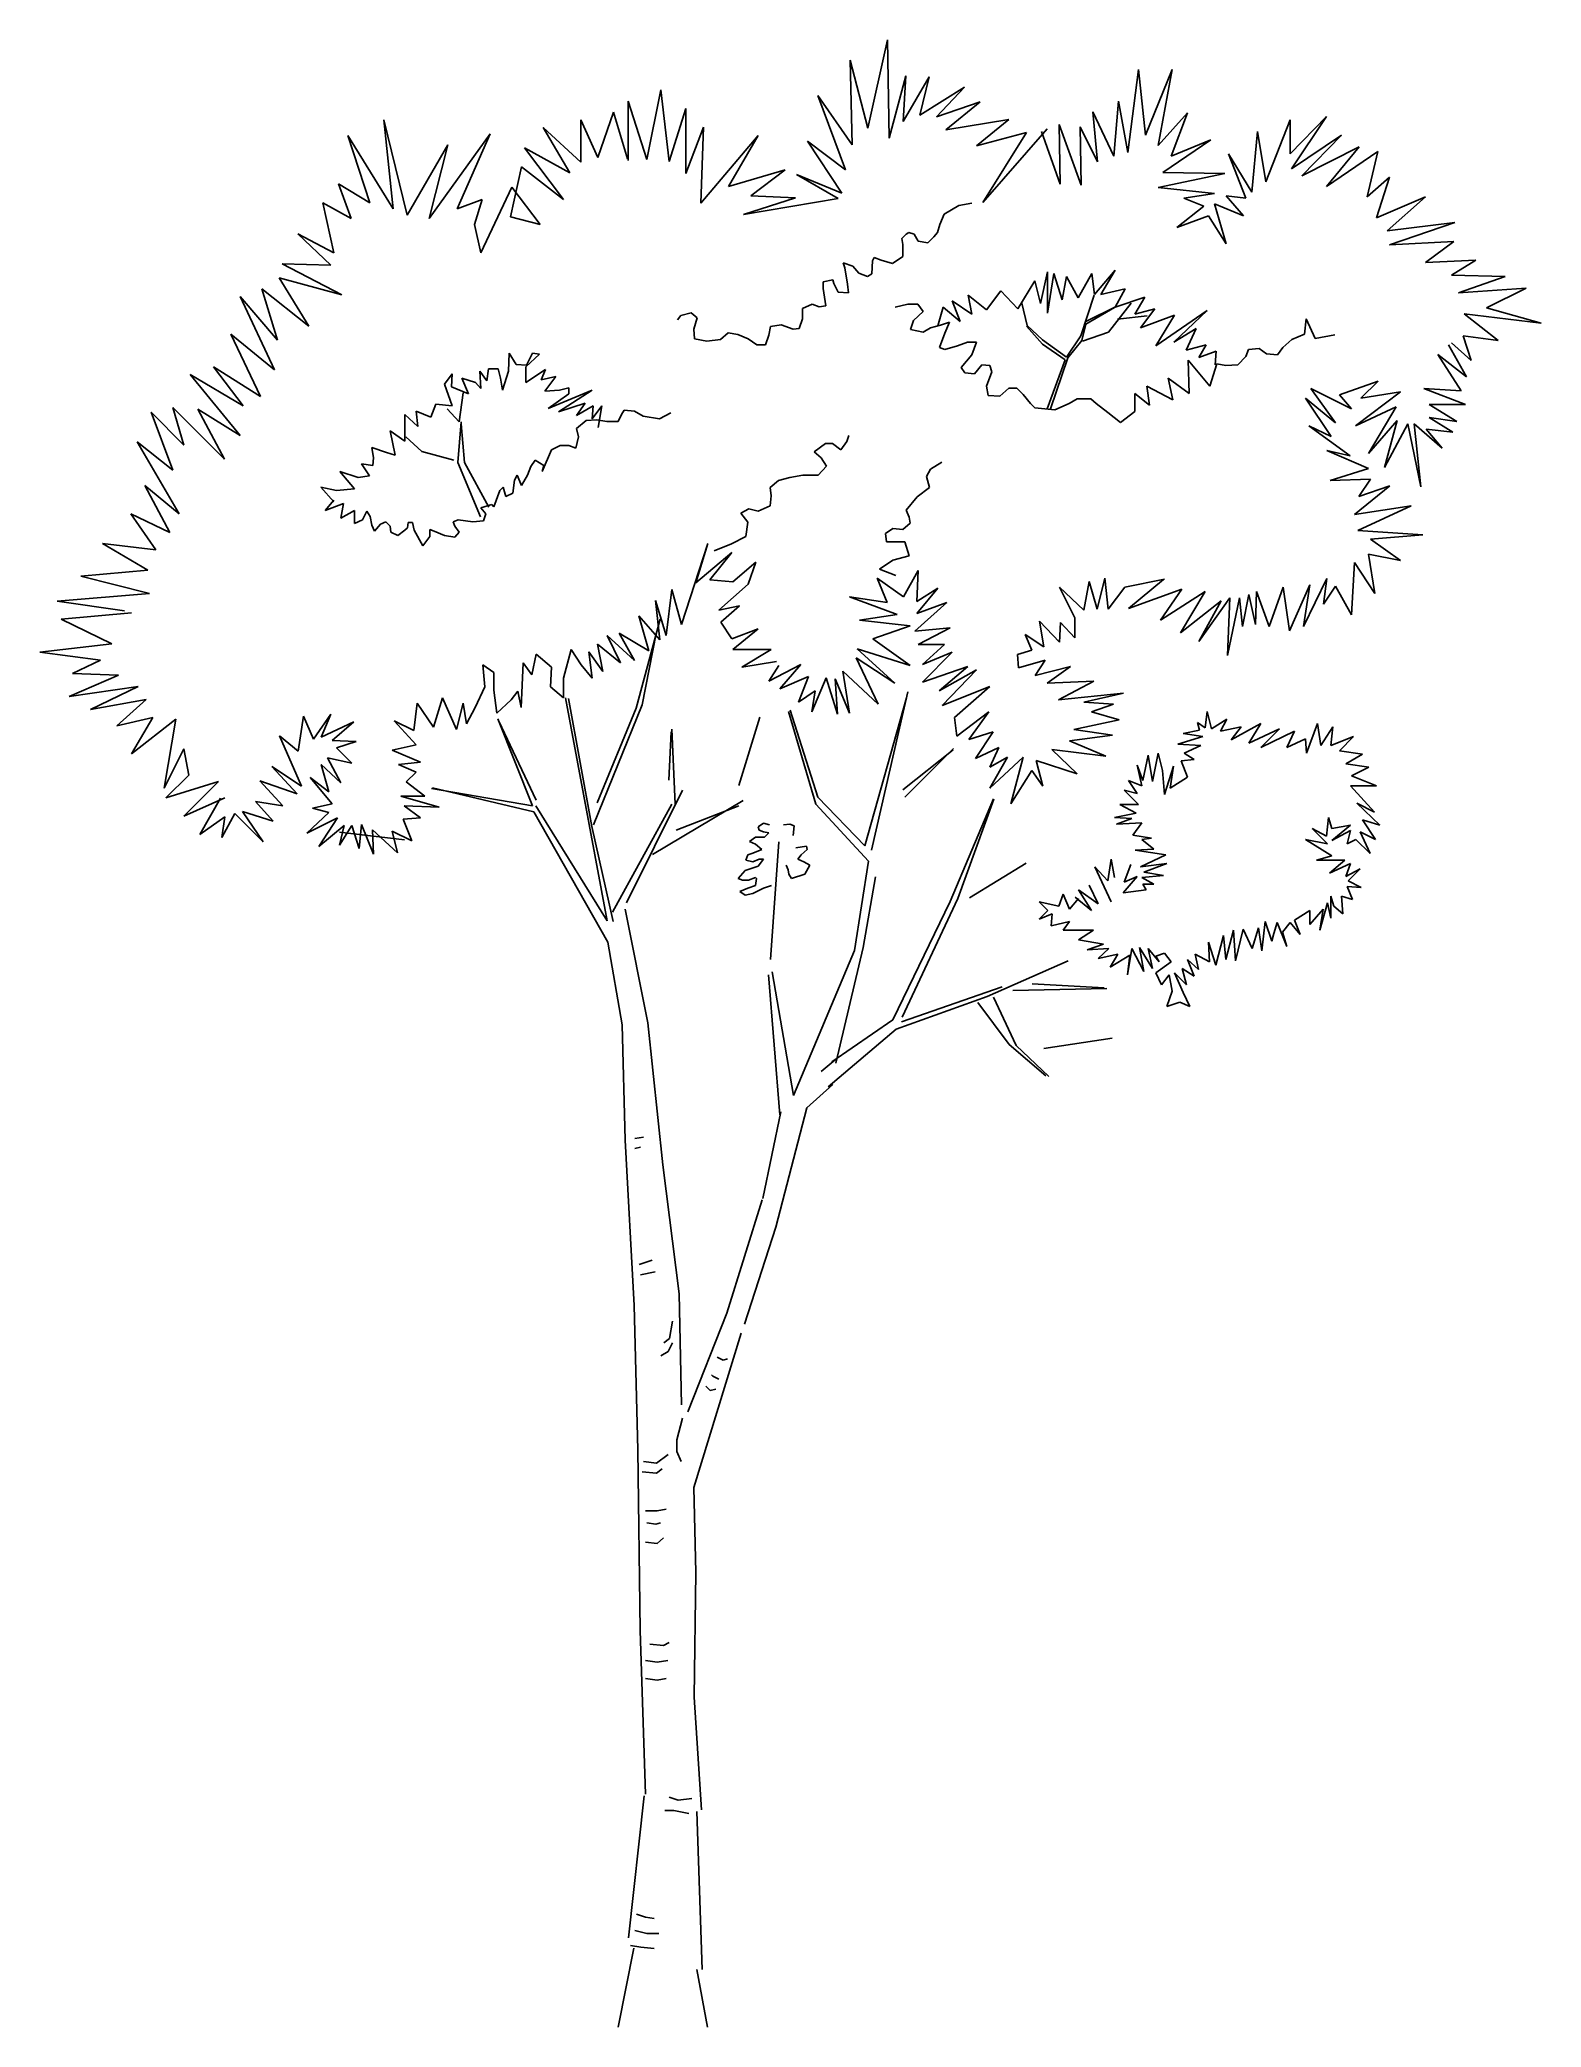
# Model space of a CAD drawing. Extents: x -1.97 to 3.15, y 0 to 6.77.
import ezdxf

# ---------------------------------------------------------------- set-up
doc = ezdxf.new("R2010")
doc.units = 0
doc.header["$LTSCALE"] = 25
doc.header["$MEASUREMENT"] = 0
doc.layers.get('0').update_dxf_attribs({"linetype": 'CONTINUOUS'})

msp = doc.modelspace()

# ---------------------------------------------------------------- linework, layer by layer
for p, q in [((0.8515, 6.4738), (0.918, 6.7747)), ((0.918, 6.7747), (0.9243, 6.439)), ((0.7977, 6.4168), (0.7914, 6.705)), ((0.7914, 6.705), (0.8515, 6.4738)), ((0.9243, 6.439), (0.9812, 6.6512)), ((0.9812, 6.6512), (0.9718, 6.496)), ((0.9718, 6.496), (1.0604, 6.648)), ((1.0604, 6.648), (1.0287, 6.5181)), ((1.738, 6.3901), (1.7738, 6.6728)), ((1.7738, 6.6728), (1.7977, 6.4498)), ((1.7977, 6.4498), (1.8892, 6.6728)), ((1.8892, 6.6728), (1.8414, 6.4139)), ((0.0983, 6.3661), (0.1458, 6.6036)), ((0.1458, 6.6036), (0.1742, 6.3598)), ((0.7755, 6.3313), (0.6806, 6.5846)), ((0.6806, 6.5846), (0.7977, 6.4168)), ((1.0287, 6.5181), (1.1806, 6.6131)), ((1.1806, 6.6131), (1.0857, 6.5118)), ((-0.0685, 6.3737), (-0.0153, 6.5283)), ((-0.0153, 6.5283), (0.0327, 6.3684)), ((0.035, 6.363), (0.035, 6.5656)), ((0.035, 6.5656), (0.0983, 6.3661)), ((0.1742, 6.3598), (0.2312, 6.5403)), ((0.2312, 6.5403), (0.2312, 6.3186)), ((1.0857, 6.5118), (1.2344, 6.5625)), ((1.2344, 6.5625), (1.1173, 6.4675)), ((1.6345, 6.3582), (1.6186, 6.5294)), ((1.6186, 6.5294), (1.6902, 6.3781)), ((1.6902, 6.3781), (1.7061, 6.5652)), ((1.7061, 6.5652), (1.738, 6.3901)), ((1.8414, 6.4139), (1.9409, 6.5254)), ((1.9409, 6.5254), (1.8852, 6.3781)), ((2.2911, 6.3861), (2.4145, 6.5135)), ((2.4145, 6.5135), (2.2951, 6.3343)), ((-0.846, 6.2192), (-0.9205, 6.4483)), ((-0.9205, 6.4483), (-0.7661, 6.1979)), ((-0.7661, 6.1979), (-0.798, 6.5016)), ((-0.798, 6.5016), (-0.7182, 6.1766)), ((-0.6436, 6.1659), (-0.4359, 6.4537)), ((-0.4359, 6.4537), (-0.5478, 6.1979)), ((-0.1644, 6.3205), (-0.2549, 6.475)), ((-0.2549, 6.475), (-0.1271, 6.3578)), ((-0.1271, 6.3578), (-0.1271, 6.5016)), ((-0.1271, 6.5016), (-0.0685, 6.3737)), ((0.2312, 6.3186), (0.2913, 6.477)), ((0.2913, 6.477), (0.2818, 6.2173)), ((0.2818, 6.2173), (0.4781, 6.4485)), ((0.4781, 6.4485), (0.3768, 6.2743)), ((1.1173, 6.4675), (1.3325, 6.5023)), ((1.3325, 6.5023), (1.2218, 6.4136)), ((1.2218, 6.4136), (1.3927, 6.458)), ((1.2439, 6.2204), (1.4623, 6.4706)), ((1.3927, 6.458), (1.2439, 6.2204)), ((1.4435, 6.4617), (1.5072, 6.2825)), ((1.5072, 6.2825), (1.5032, 6.4856)), ((1.5032, 6.4856), (1.5788, 6.2786)), ((1.5788, 6.2786), (1.5748, 6.4777)), ((1.5748, 6.4777), (1.6345, 6.3582)), ((2.1598, 6.2547), (2.1797, 6.4617)), ((2.1797, 6.4617), (2.2075, 6.2905)), ((2.2075, 6.2905), (2.2911, 6.5015)), ((2.2911, 6.5015), (2.2911, 6.3861)), ((2.2951, 6.3343), (2.4662, 6.4498)), ((2.4662, 6.4498), (2.3309, 6.3104)), ((-0.7182, 6.1766), (-0.5797, 6.4164)), ((-0.5797, 6.4164), (-0.6436, 6.1659)), ((-0.1857, 6.2299), (-0.3188, 6.4057)), ((-0.3188, 6.4057), (-0.1644, 6.3205)), ((0.7629, 6.2521), (0.6458, 6.4295)), ((0.6458, 6.4295), (0.7755, 6.3313)), ((2.0205, 6.4339), (1.8574, 6.3224)), ((1.8852, 6.3781), (2.0205, 6.4339)), ((2.1399, 6.2348), (2.0802, 6.3861)), ((2.0802, 6.3861), (2.1598, 6.2547)), ((2.3309, 6.3104), (2.5259, 6.41)), ((2.5259, 6.41), (2.4145, 6.2746)), ((2.4145, 6.2746), (2.5896, 6.394)), ((2.5896, 6.394), (2.5538, 6.2387)), ((-0.3667, 6.1713), (-0.3294, 6.3418)), ((-0.3294, 6.3418), (-0.1857, 6.2299)), ((0.3768, 6.2743), (0.5698, 6.3313)), ((0.5698, 6.3313), (0.4527, 6.2426)), ((0.7502, 6.2331), (0.6078, 6.3155)), ((0.6078, 6.3155), (0.7629, 6.2521)), ((2.0683, 6.3184), (1.8414, 6.2706)), ((1.8574, 6.3224), (2.0683, 6.3184)), ((2.5538, 6.2387), (2.6294, 6.3064)), ((2.6294, 6.3064), (2.5856, 6.1671)), ((-0.9099, 6.1659), (-0.9525, 6.2832)), ((-0.9525, 6.2832), (-0.846, 6.2192)), ((-0.4679, 6.0487), (-0.3614, 6.2725)), ((-0.3614, 6.2725), (-0.2655, 6.1446)), ((0.6046, 6.2363), (0.4274, 6.1793)), ((0.4274, 6.1793), (0.7502, 6.2331)), ((0.4527, 6.2426), (0.6046, 6.2363)), ((1.8414, 6.2706), (2.0325, 6.2507)), ((2.0325, 6.2507), (1.929, 6.2348)), ((1.929, 6.2348), (1.9966, 6.2069)), ((2.1319, 6.175), (2.0723, 6.2427)), ((2.0723, 6.2427), (2.1399, 6.2348)), ((2.5856, 6.1671), (2.7527, 6.2387)), ((2.7527, 6.2387), (2.6214, 6.1233)), ((-0.9685, 6.0487), (-1.0057, 6.2192)), ((-1.0057, 6.2192), (-0.9099, 6.1659)), ((-0.5478, 6.1979), (-0.4626, 6.2299)), ((-0.4626, 6.2299), (-0.4892, 6.1446)), ((-0.2655, 6.1446), (-0.3667, 6.1713)), ((1.0972, 6.1444), (1.1119, 6.1798)), ((1.1119, 6.1798), (1.162, 6.2092)), ((1.162, 6.2092), (1.2061, 6.2181)), ((1.9966, 6.2069), (1.9051, 6.1352)), ((1.9051, 6.1352), (2.0126, 6.175)), ((2.0126, 6.175), (2.0723, 6.0795)), ((2.0723, 6.0795), (2.0325, 6.2149)), ((2.0325, 6.2149), (2.1319, 6.175)), ((-0.9791, 6.0061), (-1.0909, 6.1126)), ((-1.0909, 6.1126), (-0.9685, 6.0487)), ((-0.4892, 6.1446), (-0.4679, 6.0487)), ((0.9677, 6.0973), (0.9824, 6.112)), ((0.9706, 6.0767), (0.9677, 6.0973)), ((0.9824, 6.112), (0.9912, 6.1179)), ((0.9912, 6.1179), (1.0089, 6.112)), ((1.0089, 6.112), (1.0236, 6.0885)), ((1.056, 6.0826), (1.0766, 6.1032)), ((1.0766, 6.1032), (1.0884, 6.1179)), ((1.0884, 6.1179), (1.0972, 6.1444)), ((2.6214, 6.1233), (2.8522, 6.1512)), ((2.8522, 6.1512), (2.6294, 6.0755)), ((0.8676, 6.0207), (0.8735, 6.0325)), ((0.8735, 6.0325), (0.8971, 6.0237)), ((0.9353, 6.0119), (0.9706, 6.0354)), ((0.9706, 6.0354), (0.9706, 6.0767)), ((1.0236, 6.0885), (1.056, 6.0826)), ((2.6294, 6.0755), (2.8482, 6.0874)), ((2.8482, 6.0874), (2.7527, 6.0158)), ((-1.0537, 5.7983), (-1.1548, 5.9634)), ((-1.1548, 5.9634), (-0.9418, 5.9048)), ((-0.9418, 5.9048), (-1.1442, 6.0114)), ((-1.1442, 6.0114), (-0.9791, 6.0061)), ((0.7734, 5.9971), (0.7675, 6.0148)), ((0.7675, 6.0148), (0.7999, 6.003)), ((0.7822, 5.9412), (0.7734, 5.9971)), ((0.7999, 6.003), (0.8205, 5.9795)), ((0.8205, 5.9795), (0.85, 5.9677)), ((0.85, 5.9677), (0.8647, 5.9765)), ((0.8647, 5.9765), (0.8676, 6.0207)), ((0.8971, 6.0237), (0.9353, 6.0119)), ((1.4396, 5.876), (1.4642, 5.9836)), ((1.4642, 5.9836), (1.4642, 5.8422)), ((1.4642, 5.8422), (1.4857, 5.9774)), ((1.4857, 5.9774), (1.5133, 5.8883)), ((1.5133, 5.8883), (1.5286, 5.9682)), ((1.5286, 5.9682), (1.5686, 5.8945)), ((1.5686, 5.8945), (1.6146, 5.9774)), ((1.6146, 5.9774), (1.6238, 5.9067)), ((1.6238, 5.9067), (1.6945, 5.9897)), ((1.6945, 5.9897), (1.6453, 5.9067)), ((2.7527, 6.0158), (2.9238, 6.0237)), ((2.9238, 6.0237), (2.8403, 5.972)), ((2.8403, 5.972), (3.0233, 5.968)), ((3.0233, 5.968), (2.8641, 5.9122)), ((-1.1708, 5.6491), (-1.288, 5.8995)), ((-1.288, 5.8995), (-1.1602, 5.7503)), ((-1.1602, 5.7503), (-1.2134, 5.9261)), ((-1.2134, 5.9261), (-1.0537, 5.7983)), ((0.6998, 5.95), (0.7322, 5.9559)), ((0.6998, 5.9264), (0.6998, 5.95)), ((0.7087, 5.8675), (0.6998, 5.9264)), ((0.7322, 5.9559), (0.7351, 5.9441)), ((0.7351, 5.9441), (0.7499, 5.9147)), ((0.7499, 5.9147), (0.7852, 5.9117)), ((0.7852, 5.9117), (0.7822, 5.9412)), ((1.2062, 5.8391), (1.1939, 5.9037)), ((1.1939, 5.9037), (1.2554, 5.8545)), ((1.2554, 5.8545), (1.3045, 5.919)), ((1.3045, 5.919), (1.3628, 5.8576)), ((1.3628, 5.8576), (1.4212, 5.9528)), ((1.4212, 5.9528), (1.4396, 5.876)), ((1.578, 5.7658), (1.6226, 5.9045)), ((1.6453, 5.9067), (1.7282, 5.9252)), ((1.7282, 5.9252), (1.6945, 5.8637)), ((1.6945, 5.8637), (1.7958, 5.8975)), ((1.7958, 5.8975), (1.762, 5.8391)), ((2.8641, 5.9122), (3.0949, 5.9282)), ((3.0949, 5.9282), (2.9597, 5.8605)), ((0.2023, 5.8204), (0.2141, 5.8351)), ((0.2141, 5.8351), (0.2494, 5.844)), ((0.2494, 5.844), (0.27, 5.8263)), ((0.27, 5.8263), (0.2583, 5.788)), ((0.6292, 5.8587), (0.6616, 5.8734)), ((0.6292, 5.8351), (0.6292, 5.8587)), ((0.6292, 5.8233), (0.6292, 5.8351)), ((0.6616, 5.8734), (0.6851, 5.8646)), ((0.6851, 5.8646), (0.7087, 5.8675)), ((0.9452, 5.8637), (0.9882, 5.8729)), ((0.9882, 5.8729), (1.022, 5.8729)), ((1.0404, 5.8484), (1.0066, 5.8176)), ((1.022, 5.8729), (1.0404, 5.8484)), ((1.0895, 5.7992), (1.108, 5.8637)), ((1.108, 5.8637), (1.1663, 5.8146)), ((1.1663, 5.8146), (1.1387, 5.8852)), ((1.1387, 5.8852), (1.2062, 5.8391)), ((1.3759, 5.8763), (1.3947, 5.801)), ((1.5921, 5.8128), (1.7002, 5.8669)), ((1.7002, 5.8669), (1.5944, 5.8057)), ((1.672, 5.7775), (1.7495, 5.8763)), ((1.7025, 5.8222), (1.8036, 5.834)), ((1.762, 5.8391), (1.8296, 5.8576)), ((1.8296, 5.8576), (1.7804, 5.7931)), ((1.7804, 5.7931), (1.8971, 5.8361)), ((1.8326, 5.7316), (2.0077, 5.8514)), ((1.8971, 5.8361), (1.8326, 5.7316)), ((2.0077, 5.8514), (1.8941, 5.7439)), ((3.1467, 5.8087), (2.884, 5.8406)), ((2.884, 5.8406), (2.9994, 5.749)), ((2.9597, 5.8605), (3.1467, 5.8087)), ((-1.2187, 5.5585), (-1.3199, 5.7716)), ((-1.3199, 5.7716), (-1.1708, 5.6491)), ((0.2583, 5.788), (0.2612, 5.7556)), ((0.3495, 5.7526), (0.376, 5.7762)), ((0.376, 5.7762), (0.4084, 5.7703)), ((0.4084, 5.7703), (0.4437, 5.7556)), ((0.5026, 5.735), (0.5144, 5.7674)), ((0.5144, 5.7674), (0.5203, 5.7968)), ((0.5203, 5.7968), (0.5556, 5.8027)), ((0.5556, 5.8027), (0.5968, 5.788)), ((0.5968, 5.788), (0.6174, 5.7909)), ((0.6174, 5.7909), (0.6292, 5.8233)), ((1.0066, 5.8176), (0.9974, 5.7869)), ((0.9974, 5.7869), (1.0404, 5.7777)), ((1.0404, 5.7777), (1.065, 5.7931)), ((1.065, 5.7931), (1.0987, 5.8023)), ((1.1141, 5.7746), (1.0957, 5.7255)), ((1.0987, 5.8023), (1.1295, 5.8115)), ((1.1295, 5.8115), (1.1141, 5.7746)), ((1.3923, 5.7987), (1.4464, 5.7375)), ((1.3947, 5.801), (1.4464, 5.7517)), ((1.5286, 5.6929), (1.578, 5.7658)), ((1.5944, 5.8057), (1.5803, 5.7493)), ((1.5827, 5.7469), (1.672, 5.7775)), ((1.8941, 5.7439), (1.9708, 5.79)), ((1.9708, 5.79), (1.937, 5.7162)), ((2.2963, 5.7531), (2.3393, 5.7715)), ((2.3393, 5.7715), (2.3454, 5.8238)), ((2.3454, 5.8238), (2.3762, 5.7562)), ((2.3762, 5.7562), (2.4437, 5.7685)), ((2.9994, 5.749), (2.8801, 5.7649)), ((2.8801, 5.7649), (2.9079, 5.6813)), ((-0.3736, 5.6445), (-0.3706, 5.7064)), ((-0.3706, 5.7064), (-0.3471, 5.6681)), ((-0.2676, 5.7034), (-0.3147, 5.6592)), ((-0.3118, 5.6651), (-0.2911, 5.7064)), ((-0.2911, 5.7064), (-0.2676, 5.7034)), ((0.2612, 5.7556), (0.3024, 5.7468)), ((0.3024, 5.7468), (0.3495, 5.7526)), ((0.4437, 5.7556), (0.4732, 5.735)), ((0.4732, 5.735), (0.5026, 5.735)), ((1.0957, 5.7255), (1.1141, 5.7193)), ((1.1141, 5.7193), (1.1571, 5.7316)), ((1.1571, 5.7316), (1.1909, 5.7439)), ((1.2062, 5.7009), (1.1694, 5.6579)), ((1.1909, 5.7439), (1.2216, 5.7439)), ((1.2216, 5.7439), (1.2062, 5.7009)), ((1.4464, 5.7517), (1.5286, 5.6929)), ((1.4464, 5.7375), (1.5239, 5.6835)), ((1.5803, 5.7493), (1.5333, 5.6905)), ((1.937, 5.7162), (2.0046, 5.7347)), ((2.0046, 5.7347), (1.98, 5.6917)), ((1.98, 5.6917), (2.0384, 5.7132)), ((2.0384, 5.7132), (2.0353, 5.6671)), ((2.1121, 5.6671), (2.1397, 5.6947)), ((2.1397, 5.6947), (2.1489, 5.7193)), ((2.1489, 5.7193), (2.1858, 5.7224)), ((2.1858, 5.7224), (2.2103, 5.7039)), ((2.2103, 5.7039), (2.2472, 5.7009)), ((2.2472, 5.7009), (2.2656, 5.7255)), ((2.2656, 5.7255), (2.2963, 5.7531)), ((2.8923, 5.6258), (2.7941, 5.7022)), ((2.7941, 5.7022), (2.8741, 5.5785)), ((2.8305, 5.735), (2.8923, 5.6258)), ((2.9079, 5.6813), (2.8403, 5.741)), ((-1.288, 5.4253), (-1.4584, 5.6331)), ((-1.4584, 5.6331), (-1.2773, 5.5265)), ((-1.2773, 5.5265), (-1.3785, 5.6597)), ((-1.3785, 5.6597), (-1.2187, 5.5585)), ((-0.5914, 5.6003), (-0.5649, 5.6357)), ((-0.5649, 5.6357), (-0.5679, 5.5915)), ((-0.4678, 5.5856), (-0.4707, 5.6445)), ((-0.4707, 5.6445), (-0.4472, 5.6121)), ((-0.4472, 5.6121), (-0.4413, 5.6534)), ((-0.4413, 5.6534), (-0.4089, 5.6534)), ((-0.4089, 5.6534), (-0.4001, 5.621)), ((-0.3942, 5.5797), (-0.3736, 5.6445)), ((-0.3471, 5.6681), (-0.3118, 5.6651)), ((-0.3147, 5.6592), (-0.3147, 5.6062)), ((-0.3147, 5.6062), (-0.247, 5.6504)), ((-0.247, 5.6504), (-0.2617, 5.6151)), ((-0.2617, 5.6151), (-0.2117, 5.6268)), ((-0.2117, 5.6268), (-0.2499, 5.5768)), ((1.1694, 5.6579), (1.1817, 5.6394)), ((1.1817, 5.6394), (1.2154, 5.6363)), ((1.2154, 5.6363), (1.24, 5.6671)), ((1.24, 5.6671), (1.2676, 5.664)), ((1.2738, 5.6425), (1.2554, 5.5933)), ((1.2676, 5.664), (1.2738, 5.6425)), ((1.5239, 5.6835), (1.4628, 5.5165)), ((1.5333, 5.6905), (1.4746, 5.5165)), ((1.9463, 5.5687), (1.9432, 5.6824)), ((1.9432, 5.6824), (2.0169, 5.5933)), ((2.0169, 5.5933), (2.0414, 5.6701)), ((2.0414, 5.6701), (2.0722, 5.664)), ((2.0722, 5.664), (2.1121, 5.6671)), ((-0.5649, 5.5267), (-0.5914, 5.6003)), ((-0.5679, 5.5915), (-0.509, 5.5679)), ((-0.5419, 5.4724), (-0.5273, 5.5707)), ((-0.509, 5.5679), (-0.5325, 5.621)), ((-0.5325, 5.621), (-0.4854, 5.6062)), ((-0.4854, 5.6062), (-0.4678, 5.5856)), ((-0.4001, 5.621), (-0.3942, 5.5797)), ((-0.2499, 5.5768), (-0.1999, 5.5797)), ((-0.2382, 5.5178), (-0.088, 5.5797)), ((-0.1675, 5.5679), (-0.2382, 5.5178)), ((-0.088, 5.5797), (-0.2028, 5.5061)), ((-0.1999, 5.5797), (-0.1675, 5.5885)), ((-0.1675, 5.5885), (-0.1675, 5.5679)), ((1.2554, 5.5933), (1.2615, 5.5626)), ((1.2615, 5.5626), (1.3014, 5.5595)), ((1.3014, 5.5595), (1.3321, 5.5872)), ((1.3321, 5.5872), (1.3598, 5.5872)), ((1.3598, 5.5872), (1.3812, 5.5657)), ((1.3812, 5.5657), (1.4058, 5.5349)), ((1.762, 5.5073), (1.762, 5.5687)), ((1.762, 5.5687), (1.8111, 5.5288)), ((1.8111, 5.5288), (1.8019, 5.5933)), ((1.8019, 5.5933), (1.891, 5.5472)), ((1.891, 5.5472), (1.8756, 5.621)), ((1.8756, 5.621), (1.9463, 5.5687)), ((2.4995, 5.5166), (2.3614, 5.5858)), ((2.3614, 5.5858), (2.445, 5.4693)), ((2.5905, 5.6112), (2.4595, 5.5639)), ((2.4595, 5.5639), (2.4995, 5.5166)), ((2.5141, 5.4584), (2.6668, 5.5749)), ((2.5323, 5.553), (2.5905, 5.6112)), ((2.6668, 5.5749), (2.5323, 5.553)), ((2.8741, 5.5785), (2.7468, 5.5858)), ((2.7468, 5.5858), (2.8886, 5.5312)), ((-1.5169, 5.308), (-1.5915, 5.5052)), ((-1.5915, 5.5052), (-1.4797, 5.3933)), ((-1.4797, 5.3933), (-1.5169, 5.5212)), ((-1.5169, 5.5212), (-1.3412, 5.3453)), ((-1.3412, 5.3453), (-1.4317, 5.5159)), ((-1.4317, 5.5159), (-1.288, 5.4253)), ((-0.7268, 5.4059), (-0.7268, 5.4972)), ((-0.7268, 5.4972), (-0.6827, 5.456)), ((-0.6827, 5.456), (-0.6885, 5.509)), ((-0.6885, 5.509), (-0.6385, 5.4884)), ((-0.6385, 5.4884), (-0.6208, 5.5326)), ((-0.6208, 5.5326), (-0.5649, 5.5267)), ((-0.5819, 5.5161), (-0.5419, 5.4724)), ((-0.2028, 5.5061), (-0.1116, 5.5355)), ((-0.1116, 5.5355), (-0.141, 5.4943)), ((-0.141, 5.4943), (-0.0851, 5.5267)), ((-0.0851, 5.5267), (-0.088, 5.4825)), ((-0.088, 5.4825), (-0.0556, 5.5267)), ((-0.0556, 5.5267), (-0.0674, 5.453)), ((0.0003, 5.4737), (0.0121, 5.4972)), ((0.0121, 5.4972), (0.0209, 5.512)), ((0.0209, 5.512), (0.0562, 5.509)), ((0.0562, 5.509), (0.0856, 5.4913)), ((0.0856, 5.4913), (0.1416, 5.4825)), ((0.1416, 5.4825), (0.1798, 5.5031)), ((1.4058, 5.5349), (1.4212, 5.5196)), ((1.4212, 5.5196), (1.4887, 5.5134)), ((1.4887, 5.5134), (1.5379, 5.5349)), ((1.5379, 5.5349), (1.5655, 5.5503)), ((1.5655, 5.5503), (1.6116, 5.5503)), ((1.6116, 5.5503), (1.63, 5.5349)), ((1.63, 5.5349), (1.6699, 5.5042)), ((1.6699, 5.5042), (1.7129, 5.4704)), ((1.7129, 5.4704), (1.762, 5.5073)), ((2.445, 5.4693), (2.3432, 5.553)), ((2.3432, 5.553), (2.4305, 5.422)), ((2.6523, 5.5239), (2.5141, 5.4584)), ((2.5577, 5.3638), (2.6523, 5.5239)), ((2.8886, 5.5312), (2.765, 5.5312)), ((2.765, 5.5312), (2.8595, 5.473)), ((2.8595, 5.473), (2.765, 5.4875)), ((2.765, 5.4875), (2.845, 5.4366)), ((-0.7592, 5.3588), (-0.7769, 5.4413)), ((-0.7769, 5.4413), (-0.7268, 5.4059)), ((-0.7237, 5.4215), (-0.6691, 5.3706)), ((-0.5346, 5.4724), (-0.5455, 5.3342)), ((-0.5346, 5.4652), (-0.5237, 5.3342)), ((-0.144, 5.3823), (-0.1351, 5.4206)), ((-0.141, 5.4501), (-0.1086, 5.4766)), ((-0.1351, 5.4206), (-0.141, 5.4501)), ((-0.1086, 5.4766), (-0.0733, 5.4796)), ((-0.0733, 5.4796), (-0.038, 5.4737)), ((-0.038, 5.4737), (0.0003, 5.4737)), ((0.7799, 5.4049), (0.7869, 5.4257)), ((2.4305, 5.422), (2.3541, 5.4584)), ((2.3541, 5.4584), (2.4959, 5.3565)), ((2.6559, 5.4766), (2.5577, 5.3638)), ((2.6123, 5.3165), (2.6559, 5.4766)), ((2.6923, 5.4657), (2.6123, 5.3165)), ((2.7359, 5.251), (2.6923, 5.4657)), ((2.8086, 5.382), (2.7141, 5.4657)), ((2.7141, 5.4657), (2.7359, 5.251)), ((2.845, 5.4366), (2.7541, 5.4475)), ((2.7541, 5.4475), (2.8086, 5.382)), ((-1.4956, 5.1588), (-1.6394, 5.404)), ((-1.6394, 5.404), (-1.5169, 5.308)), ((-0.8328, 5.3499), (-0.8387, 5.3853)), ((-0.8387, 5.3853), (-0.7886, 5.3676)), ((-0.7886, 5.3676), (-0.7592, 5.3588)), ((-0.6691, 5.3706), (-0.5601, 5.3414)), ((-0.2588, 5.3028), (-0.2264, 5.3764)), ((-0.2264, 5.3764), (-0.1969, 5.3912)), ((-0.1969, 5.3912), (-0.1675, 5.3912)), ((-0.1675, 5.3912), (-0.144, 5.3823)), ((0.6686, 5.3701), (0.7069, 5.3979)), ((0.6929, 5.3492), (0.6686, 5.3701)), ((0.7069, 5.3979), (0.7312, 5.3979)), ((0.7312, 5.3979), (0.759, 5.377)), ((0.759, 5.377), (0.7799, 5.4049)), ((2.4959, 5.3565), (2.4159, 5.3747)), ((2.4159, 5.3747), (2.5577, 5.3129)), ((-0.8976, 5.2439), (-0.9476, 5.3028)), ((-0.9476, 5.3028), (-0.8858, 5.2822)), ((-0.8858, 5.2822), (-0.8475, 5.2881)), ((-0.8475, 5.2881), (-0.874, 5.3293)), ((-0.874, 5.3293), (-0.8357, 5.3234)), ((-0.8357, 5.3234), (-0.8328, 5.3499)), ((-0.5455, 5.3342), (-0.4691, 5.1486)), ((-0.5237, 5.3342), (-0.4401, 5.1813)), ((-0.353, 5.2733), (-0.3441, 5.291)), ((-0.3441, 5.291), (-0.3294, 5.2557)), ((-0.3294, 5.2557), (-0.3088, 5.291)), ((-0.3088, 5.291), (-0.297, 5.3205)), ((-0.297, 5.3205), (-0.2823, 5.3411)), ((-0.2823, 5.3411), (-0.2529, 5.3234)), ((-0.2529, 5.3234), (-0.2588, 5.3028)), ((0.5851, 5.283), (0.6303, 5.29)), ((0.6303, 5.29), (0.6825, 5.29)), ((0.6825, 5.29), (0.7103, 5.3213)), ((0.7103, 5.3213), (0.6929, 5.3492)), ((1.0512, 5.2865), (1.0651, 5.3109)), ((1.0616, 5.2482), (1.0512, 5.2865)), ((1.0651, 5.3109), (1.1034, 5.3353)), ((2.5577, 5.3129), (2.4268, 5.2728)), ((-1.5276, 5.0949), (-1.6128, 5.2548)), ((-1.6128, 5.2548), (-1.4956, 5.1588)), ((-0.9682, 5.1997), (-1.0124, 5.2498)), ((-1.0124, 5.2498), (-0.9594, 5.238)), ((-0.9594, 5.238), (-0.8976, 5.2439)), ((-0.4236, 5.182), (-0.403, 5.238)), ((-0.403, 5.238), (-0.3912, 5.2498)), ((-0.3912, 5.2498), (-0.3824, 5.2174)), ((-0.3824, 5.2174), (-0.3589, 5.2292)), ((-0.3589, 5.2292), (-0.353, 5.2733)), ((0.519, 5.2482), (0.5469, 5.2726)), ((0.5225, 5.2204), (0.519, 5.2482)), ((0.519, 5.1856), (0.5225, 5.2204)), ((0.5469, 5.2726), (0.5851, 5.283)), ((0.9816, 5.1717), (1.0199, 5.2169)), ((1.0199, 5.2169), (1.0616, 5.2482)), ((2.4268, 5.2728), (2.565, 5.2765)), ((2.6305, 5.2546), (2.5105, 5.1564)), ((2.565, 5.2765), (2.525, 5.2182)), ((2.525, 5.2182), (2.6305, 5.2546)), ((-1.5755, 5.0363), (-1.6607, 5.1588)), ((-1.6607, 5.1588), (-1.5276, 5.0949)), ((-0.9682, 5.2056), (-0.9976, 5.1702)), ((-0.9976, 5.1702), (-0.9358, 5.1938)), ((-0.9358, 5.1938), (-0.9447, 5.1437)), ((-0.9447, 5.1437), (-0.8976, 5.1702)), ((-0.8976, 5.1702), (-0.8976, 5.1261)), ((-0.8711, 5.1378), (-0.8563, 5.1673)), ((-0.8563, 5.1673), (-0.8446, 5.1496)), ((-0.8446, 5.1496), (-0.8387, 5.1202)), ((-0.4678, 5.1791), (-0.4295, 5.1909)), ((-0.4501, 5.1585), (-0.4678, 5.1791)), ((-0.4589, 5.1349), (-0.4501, 5.1585)), ((-0.4295, 5.1909), (-0.4236, 5.182)), ((0.4182, 5.1612), (0.446, 5.1752)), ((0.4425, 5.1299), (0.4182, 5.1612)), ((0.446, 5.1752), (0.4773, 5.1682)), ((0.4773, 5.1682), (0.519, 5.1856)), ((0.9921, 5.1473), (0.9816, 5.1717)), ((2.5105, 5.1564), (2.7032, 5.1855)), ((2.7032, 5.1855), (2.5214, 5.1018)), ((-0.8976, 5.1261), (-0.8711, 5.1378)), ((-0.8387, 5.1202), (-0.8298, 5.0995)), ((-0.8298, 5.0995), (-0.8092, 5.1231)), ((-0.8092, 5.1231), (-0.7916, 5.1319)), ((-0.7916, 5.1319), (-0.7769, 5.1172)), ((-0.7769, 5.1172), (-0.7739, 5.0966)), ((-0.7739, 5.0966), (-0.7504, 5.0848)), ((-0.7504, 5.0848), (-0.7268, 5.1025)), ((-0.7268, 5.1025), (-0.718, 5.1113)), ((-0.718, 5.1113), (-0.715, 5.129)), ((-0.715, 5.129), (-0.7003, 5.129)), ((-0.7003, 5.129), (-0.6944, 5.1025)), ((-0.6944, 5.1025), (-0.665, 5.0495)), ((-0.665, 5.0495), (-0.6414, 5.0819)), ((-0.6414, 5.0819), (-0.6414, 5.1054)), ((-0.6414, 5.1054), (-0.6267, 5.0995)), ((-0.6267, 5.0995), (-0.5914, 5.0848)), ((-0.5914, 5.0848), (-0.5561, 5.0789)), ((-0.562, 5.1319), (-0.5443, 5.1378)), ((-0.5561, 5.1172), (-0.562, 5.1319)), ((-0.5414, 5.0966), (-0.5561, 5.1172)), ((-0.5561, 5.0789), (-0.5414, 5.0966)), ((-0.5443, 5.1378), (-0.4943, 5.1319)), ((-0.4943, 5.1319), (-0.4589, 5.1349)), ((0.3869, 5.0568), (0.4356, 5.0812)), ((0.4356, 5.0812), (0.4425, 5.1299)), ((0.9121, 5.0916), (0.9364, 5.109)), ((0.9155, 5.0638), (0.9121, 5.0916)), ((0.9364, 5.109), (0.9712, 5.1056)), ((0.9712, 5.1056), (0.9955, 5.1264)), ((0.9955, 5.1264), (0.9921, 5.1473)), ((2.5214, 5.1018), (2.7432, 5.0872)), ((2.7432, 5.0872), (2.565, 5.0727)), ((-1.6021, 4.967), (-1.7566, 5.0576)), ((-1.7566, 5.0576), (-1.5755, 5.0363)), ((0.2167, 4.7815), (0.306, 5.0572)), ((0.306, 5.0572), (0.2651, 4.9231)), ((0.2651, 4.9231), (0.3879, 5.0274)), ((0.3879, 5.0274), (0.3135, 4.9342)), ((0.3277, 5.0325), (0.3869, 5.0568)), ((0.9781, 5.0638), (0.9155, 5.0638)), ((0.9364, 5.0012), (0.9921, 5.0151)), ((0.9921, 5.0151), (0.9781, 5.0638)), ((2.6668, 4.9999), (2.5577, 5.0217)), ((2.5577, 5.0217), (2.5795, 4.8871)), ((2.565, 5.0727), (2.6668, 4.9999)), ((-1.8311, 4.9457), (-1.6021, 4.967)), ((-1.5968, 4.8871), (-1.8311, 4.9457)), ((0.3917, 4.9268), (0.4699, 4.9938)), ((0.4699, 4.9938), (0.4438, 4.9193)), ((0.8912, 4.9698), (0.9364, 5.0012)), ((0.9468, 4.949), (0.8912, 4.9698)), ((0.9736, 4.8753), (1.0225, 4.9657)), ((1.0225, 4.9657), (1.0188, 4.8602)), ((2.5105, 4.9926), (2.4995, 4.8143)), ((2.5795, 4.8871), (2.5105, 4.9926)), ((-1.911, 4.8605), (-1.5968, 4.8871)), ((0.1646, 4.7442), (0.1832, 4.9007)), ((0.1832, 4.9007), (0.2167, 4.7815)), ((0.3135, 4.9342), (0.3917, 4.9268)), ((0.4438, 4.9193), (0.3433, 4.8299)), ((0.9171, 4.8564), (0.8832, 4.9393)), ((0.8832, 4.9393), (0.9736, 4.8753)), ((1.0188, 4.8602), (1.0903, 4.9054)), ((1.0903, 4.9054), (1.0188, 4.8187)), ((1.5574, 4.8037), (1.5047, 4.9092)), ((1.5047, 4.9092), (1.5875, 4.83)), ((1.5875, 4.83), (1.6064, 4.928)), ((1.6064, 4.928), (1.6327, 4.8338)), ((1.6327, 4.8338), (1.6591, 4.9393)), ((1.6591, 4.9393), (1.6704, 4.8338)), ((1.6704, 4.8338), (1.7269, 4.9092)), ((1.7269, 4.9092), (1.8625, 4.9356)), ((1.7396, 4.8362), (1.8596, 4.9344)), ((1.9214, 4.9017), (1.7396, 4.8362)), ((1.8486, 4.7961), (1.9214, 4.9017)), ((2.0014, 4.8944), (1.8486, 4.7961)), ((1.9177, 4.7525), (2.0014, 4.8944)), ((2.1505, 4.8835), (2.1286, 4.7743)), ((2.1723, 4.7816), (2.1505, 4.8835)), ((2.1759, 4.8944), (2.1723, 4.7816)), ((2.2196, 4.7743), (2.1759, 4.8944)), ((2.2668, 4.9089), (2.2196, 4.7743)), ((2.2886, 4.7597), (2.2668, 4.9089)), ((2.3577, 4.9162), (2.2886, 4.7597)), ((2.4159, 4.938), (2.3359, 4.7743)), ((2.3359, 4.7743), (2.3577, 4.9162)), ((2.405, 4.8507), (2.4159, 4.938)), ((2.445, 4.9126), (2.405, 4.8507)), ((2.4995, 4.8143), (2.445, 4.9126)), ((-1.682, 4.8285), (-1.911, 4.8605)), ((-1.8983, 4.7992), (-1.6581, 4.8216)), ((0.105, 4.6921), (0.0715, 4.8113)), ((0.0715, 4.8113), (0.1422, 4.7293)), ((0.1422, 4.7293), (0.1273, 4.8634)), ((0.1273, 4.8634), (0.1646, 4.7442)), ((0.3433, 4.8299), (0.414, 4.8448)), ((0.414, 4.8448), (0.3507, 4.7889)), ((0.951, 4.815), (0.789, 4.8753)), ((0.789, 4.8753), (0.9171, 4.8564)), ((0.8229, 4.7961), (0.951, 4.815)), ((1.1205, 4.8564), (1.0112, 4.7584)), ((1.0188, 4.8187), (1.1205, 4.8564)), ((2.0559, 4.8616), (1.9177, 4.7525)), ((2.085, 4.8725), (1.9796, 4.7233)), ((1.9796, 4.7233), (2.0559, 4.8616)), ((2.1177, 4.8725), (2.0777, 4.676)), ((2.0777, 4.676), (2.085, 4.8725)), ((2.1286, 4.7743), (2.1177, 4.8725)), ((-1.7251, 4.7154), (-1.8983, 4.7992)), ((0.0082, 4.6511), (-0.0365, 4.7442)), ((-0.0365, 4.7442), (0.0566, 4.6585)), ((0.0566, 4.6585), (0.0045, 4.7517)), ((0.0045, 4.7517), (0.105, 4.6921)), ((0.0616, 4.4963), (0.1432, 4.7991)), ((0.1296, 4.7509), (0.0822, 4.5076)), ((0.3507, 4.7889), (0.3879, 4.733)), ((0.3879, 4.733), (0.4773, 4.7666)), ((0.4773, 4.7666), (0.3917, 4.6958)), ((0.9962, 4.7773), (0.8229, 4.7961)), ((0.8681, 4.7321), (0.9962, 4.7773)), ((1.0112, 4.7584), (1.1318, 4.7697)), ((1.1318, 4.7697), (1.0225, 4.7132)), ((1.4105, 4.6944), (1.3879, 4.7471)), ((1.3879, 4.7471), (1.4519, 4.7057)), ((1.4519, 4.7057), (1.4369, 4.7924)), ((1.4369, 4.7924), (1.5047, 4.7207)), ((1.5047, 4.7207), (1.5084, 4.7886)), ((1.5084, 4.7886), (1.5574, 4.7358)), ((1.5574, 4.7358), (1.5574, 4.8037)), ((-1.9709, 4.6875), (-1.7251, 4.7154)), ((-1.7642, 4.6595), (-1.9709, 4.6875)), ((-0.2934, 4.6101), (-0.2785, 4.6809)), ((-0.2785, 4.6809), (-0.2264, 4.6362)), ((-0.1854, 4.5989), (-0.1594, 4.6958)), ((-0.1594, 4.6958), (-0.1259, 4.6436)), ((-0.0886, 4.5989), (-0.0998, 4.6883)), ((-0.0998, 4.6883), (-0.0514, 4.6213)), ((-0.0514, 4.6213), (-0.07, 4.7144)), ((-0.07, 4.7144), (0.0082, 4.6511)), ((0.3917, 4.6958), (0.522, 4.6958)), ((0.522, 4.6958), (0.4215, 4.6362)), ((0.9434, 4.5813), (0.8154, 4.6981)), ((0.8154, 4.6981), (0.9962, 4.6416)), ((0.9962, 4.6416), (0.8681, 4.7321)), ((1.0225, 4.7132), (1.1129, 4.7132)), ((1.1129, 4.7132), (1.0376, 4.6454)), ((1.0376, 4.6454), (1.1393, 4.6868)), ((1.1393, 4.6868), (1.0376, 4.5851)), ((1.3615, 4.6793), (1.4105, 4.6944)), ((1.3653, 4.6341), (1.3615, 4.6793)), ((-1.8703, 4.5366), (-1.7028, 4.6092)), ((-1.8592, 4.6148), (-1.7642, 4.6595)), ((-1.7028, 4.6092), (-1.8592, 4.6148)), ((-0.4535, 4.5691), (-0.4609, 4.6436)), ((-0.4609, 4.6436), (-0.4237, 4.6176)), ((-0.4237, 4.6176), (-0.4237, 4.5579)), ((-0.3306, 4.4983), (-0.3232, 4.6511)), ((-0.3232, 4.6511), (-0.2934, 4.6101)), ((-0.2264, 4.6362), (-0.2301, 4.5691)), ((-0.1259, 4.6436), (-0.0886, 4.5989)), ((0.4215, 4.6362), (0.5406, 4.6548)), ((0.514, 4.5888), (0.6233, 4.6454)), ((0.5479, 4.6416), (0.514, 4.5888)), ((0.6233, 4.6454), (0.5517, 4.5625)), ((0.789, 4.4795), (0.7664, 4.6228)), ((0.7664, 4.6228), (0.8869, 4.5097)), ((0.8869, 4.5097), (0.8116, 4.668)), ((0.8116, 4.668), (0.9434, 4.5813)), ((1.0376, 4.5851), (1.192, 4.6378)), ((1.192, 4.6378), (1.0941, 4.5549)), ((1.0941, 4.5549), (1.2222, 4.6265)), ((1.2222, 4.6265), (1.1054, 4.5059)), ((1.4557, 4.6604), (1.3653, 4.6341)), ((1.4218, 4.6077), (1.4557, 4.6604)), ((1.5423, 4.6378), (1.4218, 4.6077)), ((1.4632, 4.5813), (1.5423, 4.6378)), ((-1.6358, 4.5701), (-1.8703, 4.5366)), ((-1.7977, 4.4919), (-1.6358, 4.5701)), ((-0.487, 4.4983), (-0.4535, 4.5691)), ((-0.4237, 4.5579), (-0.4125, 4.4797)), ((-0.3641, 4.5244), (-0.3418, 4.5542)), ((-0.3418, 4.5542), (-0.3306, 4.4983)), ((-0.2301, 4.5691), (-0.1854, 4.5319)), ((-0.1854, 4.5319), (-0.1854, 4.5989)), ((0.5517, 4.5625), (0.6496, 4.6039)), ((0.6496, 4.6039), (0.6157, 4.5172)), ((0.6157, 4.5172), (0.6722, 4.5549)), ((0.6609, 4.4833), (0.7099, 4.6001)), ((0.6722, 4.5549), (0.6609, 4.4833)), ((0.7099, 4.6001), (0.7476, 4.4758)), ((0.7476, 4.4758), (0.74, 4.5964)), ((0.74, 4.5964), (0.789, 4.4795)), ((0.8642, 4.012), (0.9874, 4.5516)), ((1.1054, 4.5059), (1.2674, 4.57)), ((1.2674, 4.57), (1.1468, 4.4645)), ((1.6214, 4.5888), (1.4632, 4.5813)), ((1.5009, 4.5248), (1.6214, 4.5888)), ((1.7231, 4.5474), (1.5009, 4.5248)), ((1.5875, 4.5172), (1.7231, 4.5474)), ((-1.6079, 4.5254), (-1.7977, 4.4919)), ((-1.7084, 4.436), (-1.6079, 4.5254)), ((-1.038, 4.3903), (-0.9785, 4.476)), ((-0.9785, 4.476), (-1.012, 4.3977)), ((-0.6955, 4.4201), (-0.6843, 4.5132)), ((-0.6843, 4.5132), (-0.6285, 4.4313)), ((-0.6285, 4.4313), (-0.5987, 4.5319)), ((-0.5987, 4.5319), (-0.5503, 4.4238)), ((-0.5503, 4.4238), (-0.528, 4.5132)), ((-0.528, 4.5132), (-0.5168, 4.4425)), ((-0.5168, 4.4425), (-0.487, 4.4983)), ((-0.4125, 4.4797), (-0.3641, 4.5244)), ((-0.1788, 4.5313), (-0.0364, 3.7717)), ((-0.0888, 4.0929), (-0.1688, 4.5291)), ((0.0822, 4.5076), (-0.0839, 4.0981)), ((-0.0709, 4.1731), (0.0616, 4.4963)), ((0.6742, 4.1687), (0.5811, 4.4852)), ((0.5863, 4.4898), (0.6812, 4.1931)), ((0.8413, 4.0269), (0.9837, 4.5313)), ((1.1544, 4.4004), (1.2636, 4.4833)), ((1.2636, 4.4833), (1.1958, 4.3891)), ((1.6892, 4.5097), (1.5875, 4.5172)), ((1.6139, 4.4833), (1.6892, 4.5097)), ((1.7081, 4.4569), (1.6139, 4.4833)), ((2.0009, 4.429), (2.0083, 4.4849)), ((2.0083, 4.4849), (2.0232, 4.4253)), ((-1.5855, 4.4639), (-1.7084, 4.436)), ((-1.6581, 4.341), (-1.5855, 4.4639)), ((-1.5074, 4.4584), (-1.6581, 4.341)), ((-1.5464, 4.2236), (-1.5074, 4.4584)), ((-1.0902, 4.3493), (-1.0715, 4.4685)), ((-1.0715, 4.4685), (-1.038, 4.3903)), ((-1.012, 4.3977), (-0.9003, 4.4499)), ((-0.9003, 4.4499), (-0.9747, 4.3866)), ((-0.6881, 4.3717), (-0.7625, 4.4536)), ((-0.7625, 4.4536), (-0.6955, 4.4201)), ((-0.2915, 4.1634), (-0.4101, 4.4601)), ((-0.2789, 4.1824), (-0.4066, 4.4517)), ((0.173, 4.2508), (0.1811, 4.416)), ((0.183, 4.4245), (0.1949, 4.1693)), ((0.4122, 4.2326), (0.4839, 4.4658)), ((1.1468, 4.4645), (1.1544, 4.4004)), ((1.1958, 4.3891), (1.2787, 4.4155)), ((1.2787, 4.4155), (1.2184, 4.325)), ((1.5386, 4.3853), (1.6855, 4.4042)), ((1.5536, 4.423), (1.7081, 4.4569)), ((1.6855, 4.4042), (1.5536, 4.423)), ((1.9264, 4.4104), (1.9823, 4.4216)), ((1.9934, 4.3992), (1.9264, 4.4104)), ((1.9823, 4.4216), (1.9748, 4.4477)), ((1.9748, 4.4477), (2.0009, 4.429)), ((2.0232, 4.4253), (2.0753, 4.4588)), ((2.0753, 4.4588), (2.053, 4.4178)), ((2.053, 4.4178), (2.1237, 4.4328)), ((2.0902, 4.388), (2.1908, 4.4439)), ((2.1237, 4.4328), (2.0902, 4.388)), ((2.1908, 4.4439), (2.1498, 4.3769)), ((2.1498, 4.3769), (2.2541, 4.4253)), ((2.2541, 4.4253), (2.1908, 4.362)), ((2.1908, 4.362), (2.3062, 4.4178)), ((2.3062, 4.4178), (2.2801, 4.362)), ((2.3471, 4.3433), (2.3844, 4.4439)), ((2.3844, 4.4439), (2.3955, 4.3694)), ((2.3955, 4.3694), (2.4365, 4.4328)), ((2.4365, 4.4328), (2.4291, 4.3694)), ((-1.4794, 4.3578), (-1.5464, 4.2236)), ((-1.4627, 4.2683), (-1.4794, 4.3578)), ((-1.079, 4.2301), (-1.1535, 4.4015)), ((-1.1535, 4.4015), (-1.0902, 4.3493)), ((-0.9747, 4.3866), (-0.8928, 4.3828)), ((-0.8928, 4.3828), (-0.9599, 4.3605)), ((-0.9599, 4.3605), (-0.9077, 4.3083)), ((-0.77, 4.353), (-0.6881, 4.3717)), ((-0.6732, 4.3121), (-0.77, 4.353)), ((0.9713, 4.2181), (1.1425, 4.3538)), ((0.9777, 4.1931), (1.1438, 4.3592)), ((1.2184, 4.325), (1.2975, 4.3627)), ((1.2975, 4.3627), (1.2674, 4.2949)), ((1.5649, 4.2722), (1.4783, 4.3552)), ((1.4783, 4.3552), (1.6629, 4.3325)), ((1.6629, 4.3325), (1.5386, 4.3853)), ((1.7887, 4.2502), (1.8073, 4.3359)), ((1.8073, 4.3359), (1.8222, 4.2465)), ((1.8222, 4.2465), (1.8408, 4.3433)), ((1.8408, 4.3433), (1.8557, 4.2837)), ((1.9078, 4.3731), (1.9934, 4.3992)), ((1.986, 4.3694), (1.9078, 4.3731)), ((1.9301, 4.3433), (1.986, 4.3694)), ((1.9637, 4.321), (1.9301, 4.3433)), ((2.2801, 4.362), (2.3434, 4.3918)), ((2.3434, 4.3918), (2.3471, 4.3433)), ((2.4291, 4.3694), (2.5072, 4.3992)), ((2.5072, 4.3992), (2.4588, 4.3508)), ((2.4588, 4.3508), (2.537, 4.3396)), ((2.537, 4.3396), (2.4812, 4.3061)), ((-1.5409, 4.1901), (-1.4627, 4.2683)), ((-1.0939, 4.204), (-1.1795, 4.2972)), ((-1.1795, 4.2972), (-1.079, 4.2301)), ((-0.945, 4.2413), (-1.012, 4.3046)), ((-1.012, 4.3046), (-0.9859, 4.2115)), ((-0.9077, 4.3083), (-0.9896, 4.327)), ((-0.9896, 4.327), (-0.945, 4.2413)), ((-0.7476, 4.3046), (-0.6732, 4.3121)), ((-0.6881, 4.2785), (-0.7476, 4.3046)), ((-0.7216, 4.245), (-0.6881, 4.2785)), ((1.2674, 4.2949), (1.3276, 4.3288)), ((1.3276, 4.3288), (1.2674, 4.2233)), ((1.2674, 4.2233), (1.3804, 4.3288)), ((1.3804, 4.3288), (1.3389, 4.1705)), ((1.3389, 4.1705), (1.4105, 4.2836)), ((1.4105, 4.2836), (1.4482, 4.2308)), ((1.4482, 4.2308), (1.4256, 4.3175)), ((1.4256, 4.3175), (1.5649, 4.2722)), ((1.7849, 4.2316), (1.77, 4.3024)), ((1.77, 4.3024), (1.7887, 4.2502)), ((1.8557, 4.2837), (1.8631, 4.2018)), ((1.8631, 4.2018), (1.8929, 4.2986)), ((1.8929, 4.2986), (1.8817, 4.2241)), ((1.919, 4.3173), (1.9637, 4.321)), ((1.9413, 4.2614), (1.919, 4.3173)), ((2.4812, 4.3061), (2.5594, 4.2949)), ((2.5594, 4.2949), (2.4998, 4.2651)), ((-1.3622, 4.246), (-1.5409, 4.1901)), ((-1.4794, 4.1286), (-1.3622, 4.246)), ((-1.1423, 4.163), (-1.2205, 4.2487)), ((-1.2205, 4.2487), (-1.0939, 4.204)), ((-0.9859, 4.2115), (-1.0492, 4.2599)), ((-1.0492, 4.2599), (-0.9747, 4.1705)), ((-0.6583, 4.1966), (-0.7216, 4.245)), ((-0.6354, 4.2227), (-0.2915, 4.1634)), ((-0.2864, 4.1424), (-0.6319, 4.2252)), ((0.0293, 3.8324), (0.2203, 4.2162)), ((1.7738, 4.1682), (1.7254, 4.2167)), ((1.7254, 4.2167), (1.77, 4.2055)), ((1.77, 4.2055), (1.7403, 4.2502)), ((1.7403, 4.2502), (1.7849, 4.2316)), ((1.8817, 4.2241), (1.9413, 4.2614)), ((2.5854, 4.2316), (2.4961, 4.2316)), ((2.4961, 4.2316), (2.578, 4.1422)), ((2.4998, 4.2651), (2.5854, 4.2316)), ((-1.3398, 4.1901), (-1.4794, 4.1286)), ((-1.3545, 4.1891), (-1.4253, 4.0662)), ((-1.3508, 4.055), (-1.3061, 4.137)), ((-1.3061, 4.137), (-1.2093, 4.0401)), ((-1.2093, 4.0401), (-1.28, 4.1444)), ((-1.28, 4.1444), (-1.1758, 4.1109)), ((-1.1758, 4.1109), (-1.2354, 4.1779)), ((-1.2354, 4.1779), (-1.1423, 4.163)), ((-0.9859, 4.1407), (-1.0604, 4.0699)), ((-0.9747, 4.1705), (-1.0418, 4.1556)), ((-1.0418, 4.1556), (-0.9859, 4.1407)), ((-0.6099, 4.1593), (-0.7402, 4.1966)), ((-0.7402, 4.1966), (-0.6583, 4.1966)), ((-0.6732, 4.1221), (-0.729, 4.163)), ((-0.729, 4.163), (-0.6099, 4.1593)), ((-0.0352, 3.6984), (-0.2864, 4.1424)), ((-0.0364, 3.7717), (-0.2796, 4.1634)), ((0.183, 4.1693), (-0.0186, 3.8014)), ((0.1178, 3.9972), (0.4262, 4.1812)), ((0.1987, 4.0809), (0.4119, 4.1634)), ((0.8536, 3.9749), (0.6742, 4.1687)), ((0.6812, 4.1931), (0.8413, 4.0269)), ((1.2802, 4.1871), (1.1319, 3.837)), ((1.1583, 3.8476), (1.281, 4.1857)), ((1.6919, 4.1235), (1.7663, 4.1384)), ((1.7663, 4.1384), (1.7105, 4.1682)), ((1.7105, 4.1682), (1.7738, 4.1682)), ((2.578, 4.1422), (2.5184, 4.172)), ((2.5184, 4.172), (2.5966, 4.0974)), ((-1.4253, 4.0662), (-1.3396, 4.1258)), ((-1.3396, 4.1258), (-1.3508, 4.055)), ((-1.0604, 4.0699), (-0.9561, 4.1221)), ((-0.9561, 4.1221), (-1.0194, 4.0252)), ((-1.0194, 4.0252), (-0.9338, 4.096)), ((-0.728, 4.047), (-0.949, 4.0741)), ((-0.9338, 4.096), (-0.9487, 4.0289)), ((-0.9487, 4.0289), (-0.9077, 4.096)), ((-0.9077, 4.096), (-0.8817, 4.0177)), ((-0.8817, 4.0177), (-0.8742, 4.0997)), ((-0.8742, 4.0997), (-0.8333, 3.9991)), ((-0.8333, 3.9991), (-0.837, 4.0811)), ((-0.837, 4.0811), (-0.7514, 4.0028)), ((-0.7514, 4.0028), (-0.77, 4.0773)), ((-0.77, 4.0773), (-0.7029, 4.0438)), ((-0.7327, 4.1183), (-0.6732, 4.1221)), ((-0.7029, 4.0438), (-0.7327, 4.1183)), ((-0.0169, 3.7694), (-0.0888, 4.0929)), ((0.4959, 4.1041), (0.4779, 4.0921)), ((0.4779, 4.0921), (0.4809, 4.0802)), ((0.4809, 4.0802), (0.4959, 4.0742)), ((0.5168, 4.0981), (0.4959, 4.1041)), ((0.4959, 4.0742), (0.5138, 4.0712)), ((0.5138, 4.0712), (0.4989, 4.0563)), ((0.5646, 4.0981), (0.5855, 4.1011)), ((0.5855, 4.1011), (0.6004, 4.0951)), ((0.6004, 4.0951), (0.5974, 4.0622)), ((1.7514, 4.1198), (1.6919, 4.1235)), ((1.6993, 4.1012), (1.7514, 4.1198)), ((1.7849, 4.1049), (1.6993, 4.1012)), ((1.7552, 4.0639), (1.7849, 4.1049)), ((2.4142, 4.0602), (2.3658, 4.0863)), ((2.3658, 4.0863), (2.4179, 4.0341)), ((2.4216, 4.1235), (2.4142, 4.0602)), ((2.4328, 4.0863), (2.4216, 4.1235)), ((2.4328, 4.0453), (2.4961, 4.0974)), ((2.4961, 4.0974), (2.4328, 4.0863)), ((2.4961, 4.0788), (2.4328, 4.0453)), ((2.4849, 4.0341), (2.4961, 4.0788)), ((2.5817, 4.049), (2.5296, 4.0751)), ((2.5296, 4.0751), (2.5631, 4.0006)), ((2.5966, 4.0974), (2.537, 4.1161)), ((2.537, 4.1161), (2.5817, 4.049)), ((0.46, 4.0024), (0.4421, 3.9965)), ((0.469, 4.0563), (0.4481, 4.0413)), ((0.4481, 4.0413), (0.469, 4.0323)), ((0.4899, 4.0144), (0.46, 4.0024)), ((0.4989, 4.0563), (0.469, 4.0563)), ((0.469, 4.0323), (0.4899, 4.0144)), ((0.52, 3.6399), (0.5484, 4.0411)), ((0.6064, 4.0204), (0.6422, 4.0264)), ((0.6452, 4.0144), (0.6243, 3.9965)), ((0.6422, 4.0264), (0.6452, 4.0144)), ((1.8184, 4.0527), (1.7552, 4.0639)), ((1.7626, 4.0118), (1.8259, 4.0155)), ((1.8668, 3.9969), (1.7626, 4.0118)), ((1.7849, 4.049), (1.8184, 4.0527)), ((1.8259, 4.0155), (1.7849, 4.049)), ((2.4179, 4.0341), (2.3434, 4.049)), ((2.3434, 4.049), (2.4328, 3.9931)), ((2.5147, 4.049), (2.4849, 4.0341)), ((2.5631, 4.0006), (2.5147, 4.049)), ((0.4331, 3.9427), (0.4092, 3.9158)), ((0.4779, 3.9576), (0.4331, 3.9427)), ((0.4421, 3.9965), (0.4361, 3.9785)), ((0.4361, 3.9785), (0.46, 3.9726)), ((0.46, 3.9726), (0.4809, 3.9815)), ((0.4959, 3.9815), (0.4779, 3.9576)), ((0.4809, 3.9815), (0.4959, 3.9815)), ((0.5795, 3.9457), (0.5735, 3.9606)), ((0.5825, 3.9307), (0.5795, 3.9457)), ((0.5915, 3.9158), (0.5825, 3.9307)), ((0.6363, 3.9307), (0.5915, 3.9158)), ((0.6243, 3.9965), (0.6124, 3.9815)), ((0.6124, 3.9815), (0.6333, 3.9726)), ((0.6333, 3.9726), (0.6542, 3.9606)), ((0.6542, 3.9606), (0.6363, 3.9307)), ((0.8056, 3.6706), (0.8536, 3.9749)), ((1.1979, 3.8493), (1.3912, 3.9676)), ((1.6807, 3.8367), (1.6248, 3.9559)), ((1.6248, 3.9559), (1.6695, 3.9074)), ((1.6695, 3.9074), (1.6807, 3.982)), ((1.6807, 3.982), (1.6919, 3.9186)), ((1.7477, 3.9633), (1.7254, 3.9037)), ((1.7812, 3.9559), (1.8668, 3.9969)), ((1.8706, 3.9671), (1.7812, 3.9559)), ((1.7924, 3.9372), (1.8706, 3.9671)), ((1.8594, 3.9261), (1.7924, 3.9372)), ((2.4328, 3.9931), (2.3807, 3.9782)), ((2.3807, 3.9782), (2.4775, 3.9782)), ((2.4775, 3.9782), (2.4253, 3.9335)), ((2.4253, 3.9335), (2.4961, 3.9671)), ((2.4961, 3.9671), (2.4812, 3.9223)), ((2.4812, 3.9223), (2.5296, 3.9484)), ((2.5296, 3.9484), (2.4886, 3.9074)), ((0.4092, 3.9158), (0.4242, 3.9098)), ((0.4421, 3.8829), (0.4152, 3.8709)), ((0.4152, 3.8709), (0.4331, 3.859)), ((0.4242, 3.9098), (0.4451, 3.9098)), ((0.4331, 3.859), (0.46, 3.8649)), ((0.469, 3.8918), (0.4421, 3.8829)), ((0.4451, 3.9098), (0.469, 3.9188)), ((0.46, 3.8649), (0.4959, 3.8829)), ((0.469, 3.9188), (0.472, 3.9158)), ((0.472, 3.9158), (0.469, 3.8918)), ((0.4959, 3.8829), (0.5227, 3.8918)), ((0.8357, 3.681), (0.8773, 3.921)), ((1.502, 3.8218), (1.5169, 3.8627)), ((1.5169, 3.8627), (1.5392, 3.8106)), ((1.6137, 3.8069), (1.569, 3.8776)), ((1.569, 3.8776), (1.636, 3.8292)), ((1.636, 3.8292), (1.6062, 3.8925)), ((1.77, 3.9223), (1.7216, 3.8665)), ((1.7216, 3.8665), (1.7998, 3.8776)), ((1.7254, 3.9037), (1.77, 3.9223)), ((1.7849, 3.9186), (1.8594, 3.9261)), ((1.8259, 3.8963), (1.7849, 3.9186)), ((1.7998, 3.8776), (1.7887, 3.8963)), ((1.7887, 3.8963), (1.8259, 3.8963)), ((2.5333, 3.8851), (2.4849, 3.8888)), ((2.4849, 3.8888), (2.5035, 3.8441)), ((2.4886, 3.9074), (2.5333, 3.8851)), ((0.1019, 3.4234), (0.0241, 3.8108)), ((1.1319, 3.837), (0.9362, 3.4334)), ((0.9681, 3.4425), (1.1583, 3.8476)), ((1.4647, 3.8069), (1.435, 3.8367)), ((1.435, 3.8367), (1.502, 3.8218)), ((1.435, 3.777), (1.4647, 3.8069)), ((1.4796, 3.7957), (1.435, 3.777)), ((1.4759, 3.7547), (1.4796, 3.7957)), ((1.5392, 3.8106), (1.569, 3.8478)), ((1.5578, 3.8516), (1.6137, 3.8069)), ((2.3583, 3.8069), (2.3062, 3.7733)), ((2.403, 3.8106), (2.3583, 3.7584)), ((2.3583, 3.7584), (2.3583, 3.8069)), ((2.4179, 3.8329), (2.3918, 3.7398)), ((2.3918, 3.7398), (2.403, 3.8106)), ((2.4291, 3.7808), (2.4179, 3.8329)), ((2.4402, 3.8218), (2.4291, 3.8553)), ((2.4291, 3.8553), (2.4291, 3.7808)), ((2.47, 3.7957), (2.4402, 3.8218)), ((2.5035, 3.8441), (2.4663, 3.8553)), ((2.4663, 3.8553), (2.47, 3.7957)), ((1.5392, 3.7696), (1.4759, 3.7547)), ((1.5169, 3.7398), (1.5392, 3.7696)), ((1.6211, 3.7398), (1.5169, 3.7398)), ((1.569, 3.7063), (1.6211, 3.7398)), ((2.0977, 3.7398), (2.0716, 3.6392)), ((2.1051, 3.6355), (2.0977, 3.7398)), ((2.1312, 3.7435), (2.1051, 3.6355)), ((2.161, 3.6765), (2.1312, 3.7435)), ((2.1833, 3.7472), (2.161, 3.6765)), ((2.1945, 3.669), (2.1833, 3.7472)), ((2.2057, 3.7696), (2.1945, 3.669)), ((2.228, 3.7025), (2.2057, 3.7696)), ((2.2354, 3.7286), (2.228, 3.7025)), ((2.2466, 3.7659), (2.2354, 3.7286)), ((2.2801, 3.6839), (2.2466, 3.7659)), ((2.2913, 3.7659), (2.2652, 3.7323)), ((2.2652, 3.7323), (2.2801, 3.6839)), ((2.3248, 3.7249), (2.2913, 3.7659)), ((2.3062, 3.7733), (2.3248, 3.7249)), ((0.0137, 3.4165), (-0.0352, 3.6984)), ((0.598, 3.1762), (0.8056, 3.6706)), ((0.7429, 3.2862), (0.8357, 3.681)), ((1.6546, 3.6914), (1.569, 3.7063)), ((1.5988, 3.6727), (1.6546, 3.6914)), ((1.6732, 3.6765), (1.5988, 3.6727)), ((1.636, 3.6429), (1.6732, 3.6765)), ((1.7514, 3.6765), (1.7365, 3.587)), ((1.7924, 3.5982), (1.7514, 3.6765)), ((1.8222, 3.6094), (1.7775, 3.6802)), ((1.7775, 3.6802), (1.7924, 3.5982)), ((1.8445, 3.6318), (1.8073, 3.6765)), ((1.8073, 3.6765), (1.8222, 3.6094)), ((1.8631, 3.6616), (1.8333, 3.6504)), ((1.8855, 3.6318), (1.8631, 3.6616)), ((2.0381, 3.6206), (2.0121, 3.6988)), ((2.0121, 3.6988), (2.0158, 3.6318)), ((2.0642, 3.7212), (2.0381, 3.6206)), ((2.0716, 3.6392), (2.0642, 3.7212)), ((0.5249, 3.5974), (0.598, 3.1762)), ((1.2582, 3.5131), (1.5338, 3.6349)), ((1.703, 3.6578), (1.636, 3.6429)), ((1.677, 3.6131), (1.703, 3.6578)), ((1.744, 3.6541), (1.677, 3.6131)), ((1.7365, 3.587), (1.744, 3.6541)), ((1.8333, 3.6504), (1.8445, 3.6318)), ((1.8333, 3.5945), (1.8855, 3.6318)), ((1.852, 3.5535), (1.8333, 3.5945)), ((1.9376, 3.5535), (1.8966, 3.5945)), ((1.8966, 3.5945), (1.9264, 3.5274)), ((1.9637, 3.5833), (1.9227, 3.6094)), ((1.9227, 3.6094), (1.9376, 3.5535)), ((1.9785, 3.6057), (1.9413, 3.6392)), ((1.9413, 3.6392), (1.9637, 3.5833)), ((2.0158, 3.6318), (1.9674, 3.6578)), ((1.9674, 3.6578), (1.9785, 3.6057)), ((0.552, 3.1101), (0.5131, 3.5877)), ((0.9659, 3.4274), (1.3099, 3.5461)), ((1.6657, 3.5402), (1.3455, 3.5343)), ((1.412, 3.5563), (1.6569, 3.5425)), ((1.878, 3.587), (1.852, 3.5535)), ((1.8706, 3.479), (1.8892, 3.5312)), ((1.8892, 3.5312), (1.878, 3.587)), ((1.9264, 3.5274), (1.9488, 3.479)), ((0.9485, 3.402), (1.2582, 3.5131)), ((1.2268, 3.4927), (1.3336, 3.3503)), ((1.2797, 3.5109), (1.357, 3.3464)), ((1.9153, 3.4939), (1.8706, 3.479)), ((1.9488, 3.479), (1.9153, 3.4939)), ((0.0246, 3.0232), (0.0137, 3.4165)), ((0.1533, 2.9402), (0.1019, 3.4234)), ((0.7158, 3.2057), (0.9485, 3.402)), ((0.9362, 3.4334), (0.7287, 3.2909)), ((1.3336, 3.3503), (1.4581, 3.2435)), ((1.357, 3.3464), (1.4684, 3.2413)), ((1.4518, 3.3359), (1.6847, 3.3717)), ((0.692, 3.2576), (0.7406, 3.2974)), ((0.6434, 3.1339), (0.7317, 3.2134)), ((0.4933, 2.8246), (0.5551, 3.1207)), ((0.5374, 2.7274), (0.6434, 3.1339)), ((0.055, 2.4597), (0.0246, 3.0232)), ((0.0572, 3.0294), (0.0868, 3.0344)), ((0.0572, 2.9948), (0.0769, 2.9998)), ((0.209, 2.4999), (0.1533, 2.9402)), ((0.3706, 2.4336), (0.4913, 2.8205)), ((0.4315, 2.396), (0.5374, 2.7274)), ((0.072, 2.5998), (0.1164, 2.6146)), ((0.0769, 2.5652), (0.1262, 2.5751)), ((0.0671, 1.9686), (0.055, 2.4597)), ((0.2162, 2.1216), (0.209, 2.4999)), ((0.1855, 2.4072), (0.1756, 2.3479)), ((0.2385, 2.0982), (0.3706, 2.4336)), ((0.1707, 2.3034), (0.146, 2.2886)), ((0.1756, 2.3479), (0.1559, 2.3331)), ((0.1855, 2.3331), (0.1707, 2.3034)), ((0.2589, 1.8395), (0.4193, 2.3655)), ((0.3385, 2.2837), (0.3582, 2.2738)), ((0.3582, 2.2738), (0.373, 2.2788)), ((0.299, 2.1849), (0.3138, 2.1701)), ((0.3138, 2.1701), (0.3335, 2.175)), ((0.3187, 2.2244), (0.3237, 2.2195)), ((0.3237, 2.2195), (0.3434, 2.2096)), ((0.22, 2.0763), (0.2003, 2.0022)), ((0.0754, 1.3523), (0.0671, 1.9686)), ((0.2003, 2.0022), (0.2003, 1.9627)), ((0.0868, 1.9281), (0.1312, 1.9232)), ((0.1312, 1.9232), (0.1707, 1.9528)), ((0.1312, 1.8886), (0.1509, 1.9034)), ((0.2003, 1.9627), (0.2151, 1.9281)), ((0.0818, 1.8935), (0.1312, 1.8886)), ((0.2653, 1.5498), (0.2589, 1.8395)), ((0.134, 1.7608), (0.1647, 1.7659)), ((0.0932, 1.7608), (0.134, 1.7608)), ((0.0983, 1.7199), (0.1289, 1.7148)), ((0.1289, 1.7148), (0.1443, 1.7199)), ((0.0932, 1.6535), (0.134, 1.6484)), ((0.134, 1.6484), (0.1545, 1.6688)), ((0.2592, 1.1251), (0.2653, 1.5498)), ((0.0934, 0.7943), (0.0754, 1.3523)), ((0.1085, 1.3059), (0.1545, 1.3007)), ((0.1545, 1.3007), (0.1749, 1.311)), ((0.0932, 1.2496), (0.134, 1.2445)), ((0.134, 1.2445), (0.1698, 1.2496)), ((0.0932, 1.1883), (0.134, 1.1832)), ((0.134, 1.1832), (0.1647, 1.1883)), ((0.285, 0.7415), (0.2592, 1.1251)), ((0.0896, 0.7891), (0.0358, 0.3049)), ((0.1749, 0.7845), (0.2056, 0.7742)), ((0.2056, 0.7742), (0.2515, 0.7793)), ((0.1596, 0.7384), (0.1902, 0.7384)), ((0.1902, 0.7384), (0.2413, 0.7282)), ((0.2688, 0.7353), (0.2868, 0.1973)), ((0.0625, 0.3857), (0.0932, 0.3755)), ((0.0932, 0.3755), (0.1238, 0.3704)), ((0.0421, 0.2784), (0.0778, 0.2733)), ((0.0574, 0.3295), (0.0983, 0.3193)), ((0.0778, 0.2733), (0.1238, 0.2682)), ((0.0983, 0.3193), (0.1391, 0.3193)), ((0.0538, 0.269), (0, 0)), ((0.2688, 0.1973), (0.3047, 0))]:
    msp.add_line(p, q)

doc.saveas('drawing.dxf')
